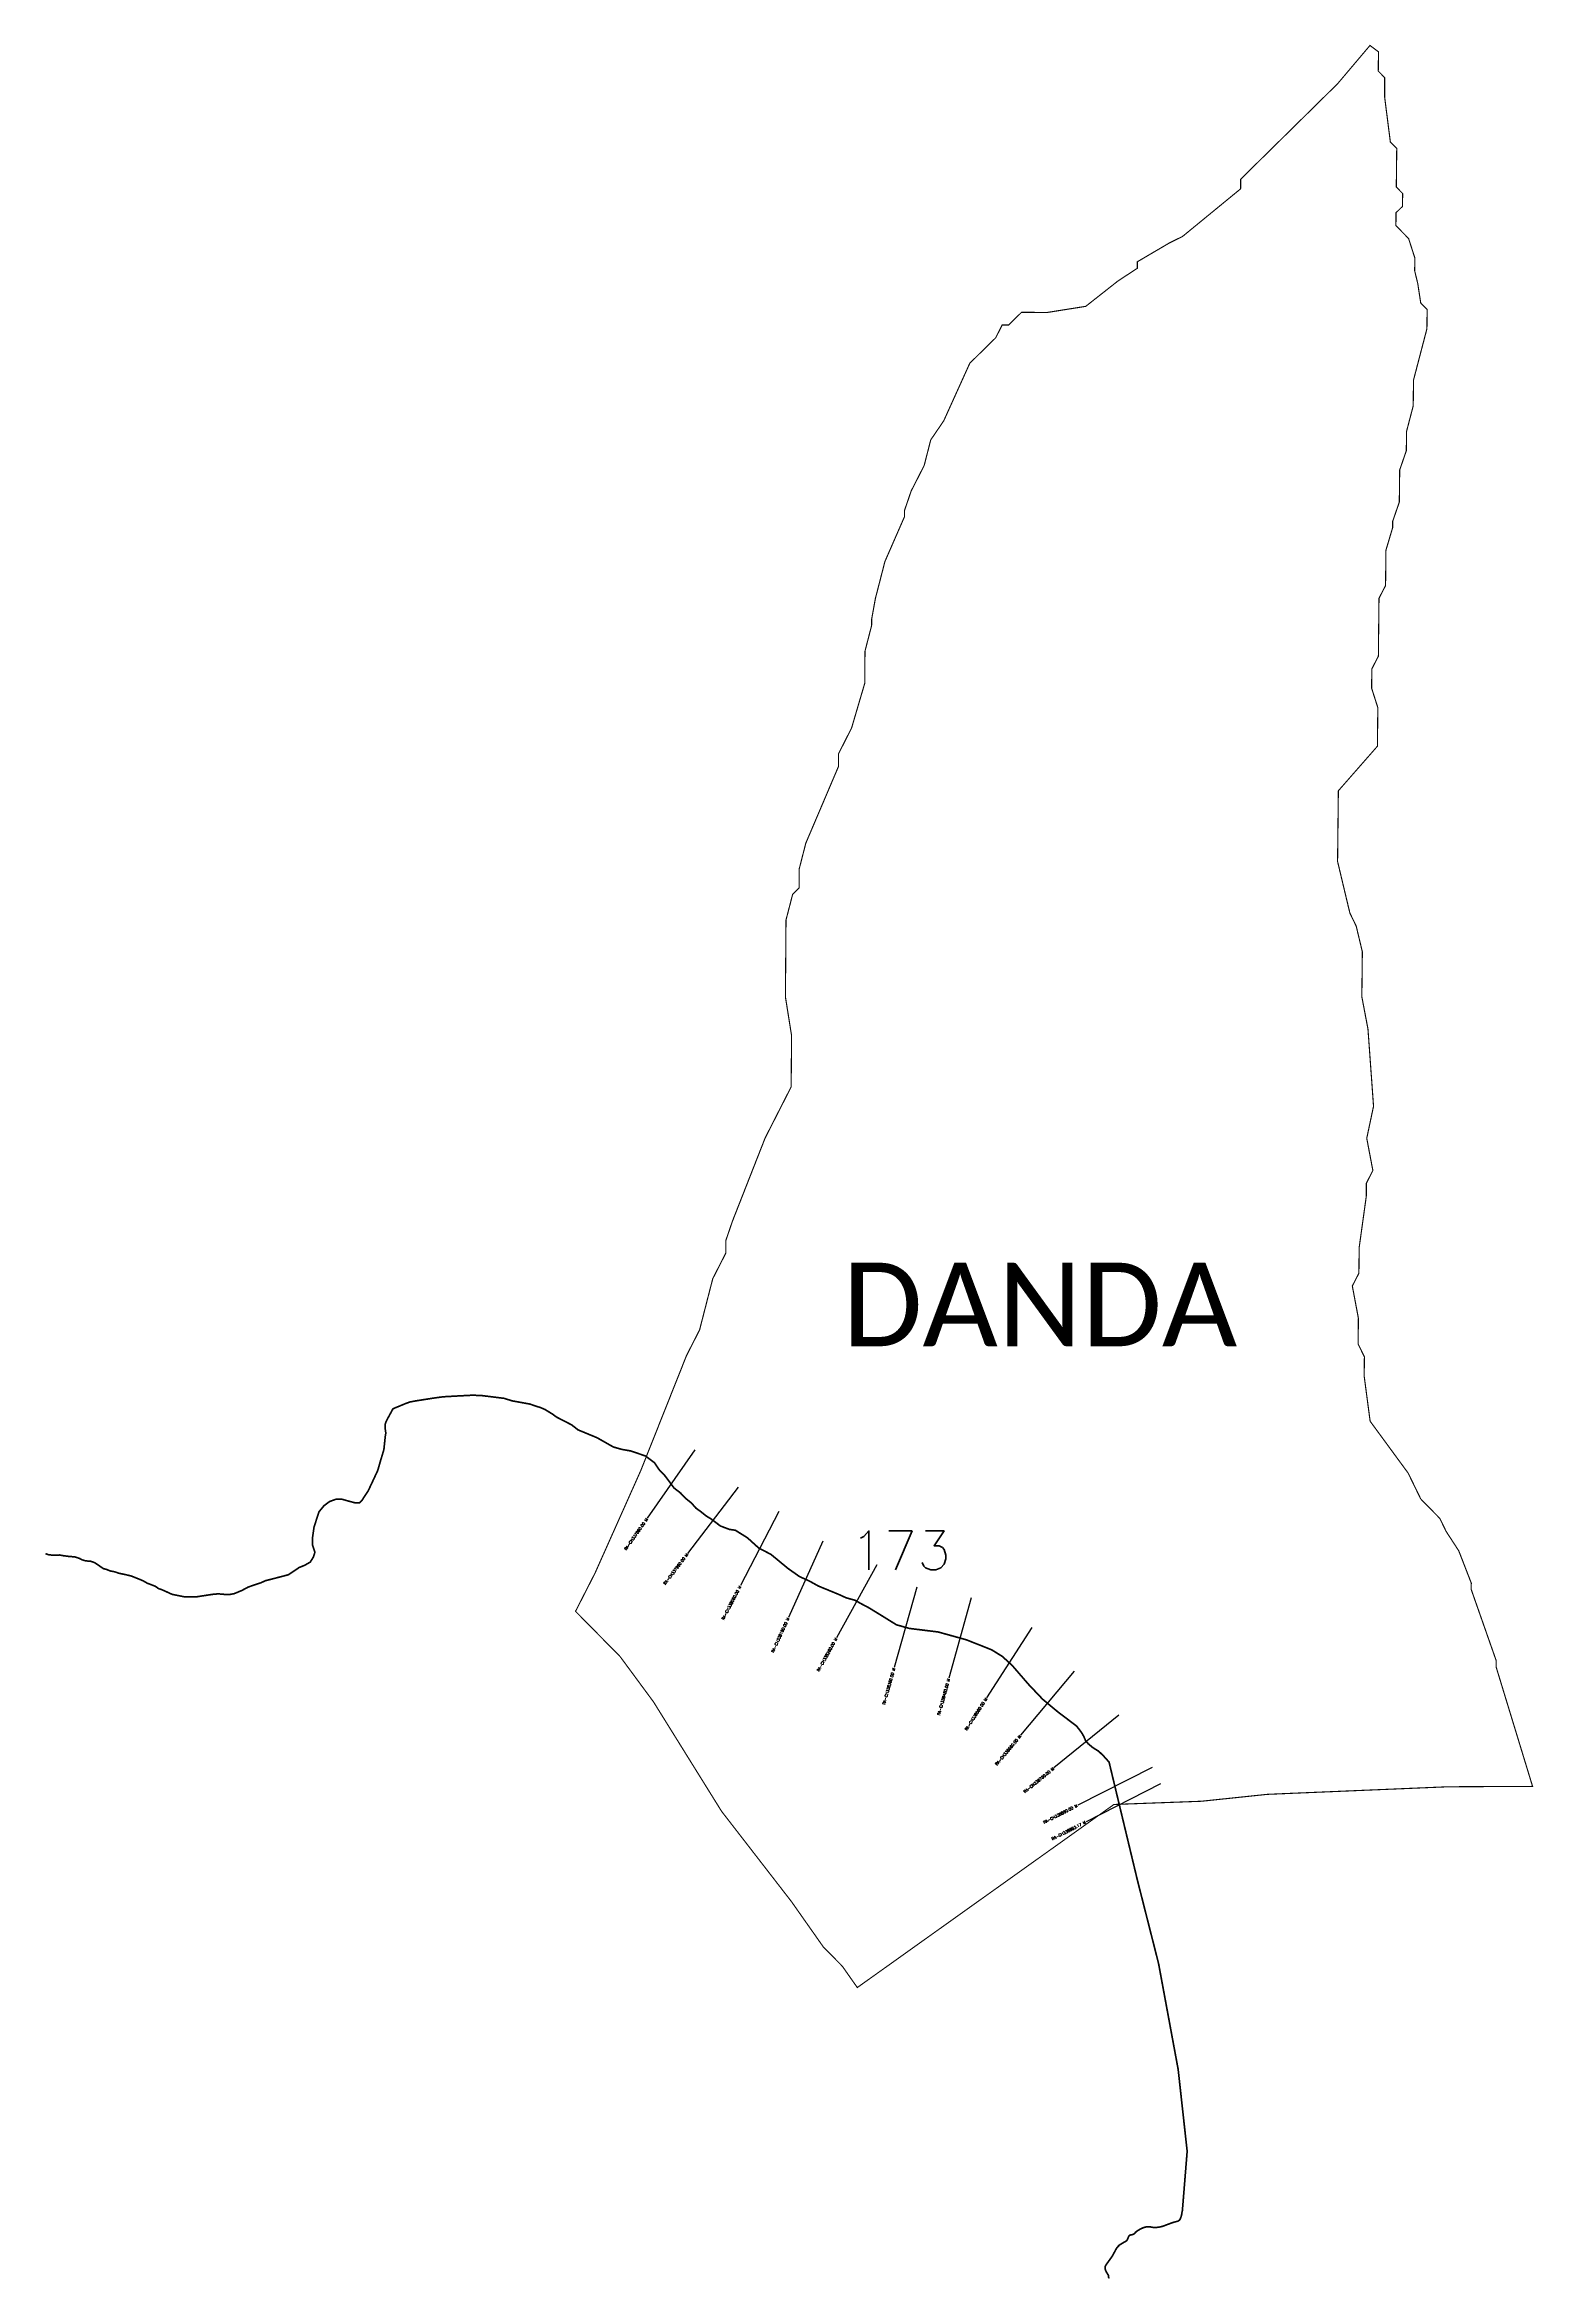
# Model space of a CAD drawing. Header units: metres. Extents: x 290684 to 293359, y 1988877 to 1992891.
import ezdxf
from ezdxf.enums import TextEntityAlignment as Align

# ---------------------------------------------------------------- set-up
doc = ezdxf.new("R2010")
doc.units = ezdxf.units.M
doc.header["$MEASUREMENT"] = 0
for name, color, linetype in [('CS', 134, 'Continuous'), ('CSMark', 6, 'Continuous'), ('NATURALLY PROTECTED', 3, 'Continuous'), ('VILLAGE NAME', 250, 'Continuous')]:
    doc.layers.add(name, color=color, linetype=linetype)
doc.styles.get("Standard").update_dxf_attribs({"font": 'simplex.shx'})

msp = doc.modelspace()

# ---------------------------------------------------------------- linework, layer by layer
at = {"color": 6, "const_width": 2, "flags": 128}
msp.add_lwpolyline([(292439.2, 1992410.7), (292485.3, 1992410.4), (292554.6, 1992421.4), (292612.5, 1992467), (292647.3, 1992489.8), (292647.3, 1992501.5), (292705.2, 1992535.5), (292728.4, 1992546.9), (292832.8, 1992632.5), (292832.9, 1992649.8), (293007.1, 1992821.4), (293065.2, 1992890.1), (293080.5, 1992878.7), (293080.1, 1992844.1), (293091.5, 1992832.4), (293091.5, 1992797.7), (293101.8, 1992716.8), (293113.3, 1992705.1), (293112.5, 1992635.8), (293123.9, 1992624.1), (293123.7, 1992601), (293112, 1992589.6), (293111.8, 1992566.5), (293134.6, 1992543.2), (293145.8, 1992508.4), (293145.5, 1992485.3), (293151.1, 1992462.1), (293156.4, 1992427.4), (293167.9, 1992415.7), (293167.5, 1992381.1), (293143.4, 1992288.9), (293142.9, 1992242.7), (293130.9, 1992196.7), (293130.5, 1992162), (293118.6, 1992127.5), (293117.9, 1992069.7), (293106, 1992035.2), (293105.9, 1992023.7), (293093.9, 1991983.4), (293093.2, 1991919.8), (293081.4, 1991896.9), (293080.3, 1991792.9), (293068.5, 1991770), (293068.2, 1991735.3), (293079.3, 1991700.5), (293078.6, 1991631.2), (293008.4, 1991551.1), (293007, 1991424.1), (293029.1, 1991331.4), (293040.4, 1991308.2), (293051.5, 1991261.9), (293050.6, 1991181), (293061.6, 1991123.1), (293071.6, 1990984.4), (293059.4, 1990926.8), (293070.4, 1990868.9), (293058.6, 1990845.9), (293058.6, 1990822.8), (293045.8, 1990730.6), (293045.3, 1990684.4), (293033.5, 1990661.4), (293044.4, 1990603.5), (293043.9, 1990557.3), (293055.2, 1990534.1), (293054.8, 1990499.4), (293065.5, 1990418.5), (293133.8, 1990325.3), (293156.4, 1990278.9), (293190.7, 1990243.9), (293202, 1990220.6), (293224.7, 1990185.7), (293247.2, 1990127.7), (293247.1, 1990116.2), (293291.9, 1989988.6), (293291.8, 1989977.1), (293357.3, 1989762.5), (293205.4, 1989761.8), (292880.8, 1989748.2), (292762.5, 1989735.8), (292605.2, 1989730), (292144.2, 1989401.1), (292117.3, 1989439.4), (292083, 1989474.3), (292026, 1989555.4), (291900.4, 1989717.7), (291778.1, 1989914.3), (291718.1, 1989995.7), (291638, 1990077), (291673.1, 1990145.8), (291755.1, 1990329.6), (291837.4, 1990536.5), (291860.8, 1990582.4), (291884.5, 1990674.5), (291907.9, 1990720.4), (291908.1, 1990743.4), (291919.9, 1990777.9), (291978.6, 1990927.3), (292025.4, 1991019.2), (292026.1, 1991111.4), (292015.1, 1991180.6), (292016.1, 1991318.9), (292028, 1991364.9), (292039.6, 1991376.4), (292039.9, 1991411), (292051.7, 1991457), (292110.4, 1991594.8), (292110.6, 1991617.9), (292133.9, 1991663.8), (292157.6, 1991744.3), (292158, 1991801.9), (292169.9, 1991848), (292170, 1991859.5), (292176.7, 1991896.6), (292193.8, 1991963), (292229, 1992043.5), (292229.1, 1992055), (292240.9, 1992089.5), (292264.3, 1992135.4), (292276.1, 1992181.4), (292299.5, 1992215.8), (292346.3, 1992319.2), (292392.8, 1992364.9), (292404.5, 1992387.9), (292416, 1992387.8), (292439.2, 1992410.7)], dxfattribs=at)
at = {"layer": 'CS'}
for p, q in [((291852.5, 1990367.3), (291766.8, 1990244.2)), ((291930, 1990300.3), (291839.3, 1990180.8)), ((292003.3, 1990256.4), (291934.2, 1990123.3)), ((292082.4, 1990202.8), (292020.4, 1990066.1)), ((292179.4, 1990160.8), (292106.8, 1990029.5)), ((292251.1, 1990120.4), (292210.4, 1989976)), ((292348.7, 1990101.3), (292308.6, 1989956.7)), ((292457.6, 1990047.8), (292376.4, 1989921.6)), ((292533.5, 1989969.7), (292437.6, 1989854.4)), ((292614, 1989890.3), (292497.5, 1989795.7)), ((292673.8, 1989796.7), (292540.1, 1989728.6)), ((292688.8, 1989767.1), (292555.1, 1989699.1))]:
    msp.add_line(p, q, dxfattribs=at)
at = {"layer": 'NATURALLY PROTECTED', "const_width": 3, "flags": 128}
msp.add_lwpolyline([(290685.9, 1990180.6), (290690.8, 1990178.8), (290697.9, 1990177.9), (290705.3, 1990178.1), (290711, 1990178.2), (290718.1, 1990176.9), (290728.7, 1990175.5), (290737.9, 1990174.9), (290743.6, 1990173.2), (290747.4, 1990171.8), (290751.8, 1990169.4), (290757.2, 1990167.9), (290761.2, 1990167.4), (290765.7, 1990167.3), (290773.7, 1990164.6), (290781.2, 1990159.8), (290785.7, 1990156.5), (290790.2, 1990153.5), (290794.4, 1990152.6), (290802.3, 1990149.5), (290810.2, 1990148), (290818.2, 1990145.3), (290828.7, 1990143.1), (290839.9, 1990140.5), (290853.4, 1990135), (290860.8, 1990132), (290868.7, 1990127.5), (290875.8, 1990124.8), (290883.1, 1990122), (290889.1, 1990117.7), (290895, 1990115.8), (290903.9, 1990111.8), (290913.3, 1990107.5), (290924.8, 1990105.2), (290935.3, 1990103.1), (290949.1, 1990103.1), (290958, 1990103.2), (290968.2, 1990104.8), (290975.7, 1990105.9), (290985.1, 1990107.4), (290996.2, 1990108.4), (291006.5, 1990107.5), (291016.2, 1990107.2), (291024.7, 1990108.7), (291031.4, 1990111.5), (291038.7, 1990114.5), (291049.8, 1990120.5), (291061.6, 1990124.6), (291072.4, 1990128.1), (291080.9, 1990132), (291080.9, 1990132), (291096.5, 1990136), (291122.2, 1990142.7), (291132, 1990149.3), (291141.3, 1990155.6), (291151, 1990159.5), (291161.5, 1990165.5), (291167.1, 1990174.5), (291169.8, 1990183.1), (291167.1, 1990191.3), (291165.3, 1990196.7), (291165.5, 1990209.3), (291168.2, 1990228), (291174, 1990246.4), (291177.1, 1990255.8), (291186.3, 1990266.9), (291196.1, 1990274.2), (291207.4, 1990278.3), (291218, 1990278.5), (291228.9, 1990275.4), (291241.2, 1990272.1), (291250, 1990272.1), (291254.7, 1990276.7), (291259.3, 1990284.2), (291265.4, 1990293.1), (291282.7, 1990330.1), (291287.8, 1990347.9), (291293.7, 1990367.4), (291296.4, 1990392.9), (291297.2, 1990396.9), (291296, 1990405.8), (291295.9, 1990412.5), (291297.8, 1990418.2), (291301, 1990424.2), (291306.3, 1990434), (291310.1, 1990440.9), (291326.1, 1990447.5), (291331.7, 1990449.9), (291340.5, 1990453.1), (291350.8, 1990455), (291365.3, 1990457.3), (291383.9, 1990460.2), (291400.1, 1990462.4), (291416, 1990463.3), (291436.3, 1990464.4), (291453.5, 1990465.3), (291470.2, 1990464.5), (291492.4, 1990461.8), (291509.7, 1990459.6), (291524.1, 1990455.1), (291541.3, 1990452), (291556.3, 1990449.3), (291564.6, 1990446.3), (291575.2, 1990443), (291583.5, 1990439.4), (291597.4, 1990430.8), (291603.6, 1990426.1), (291631, 1990412), (291642.5, 1990403), (291676.6, 1990388.9), (291706, 1990372.2), (291721.6, 1990367.8), (291736.9, 1990365.2), (291763.6, 1990356.1), (291779.7, 1990344), (291788.6, 1990331), (291799.2, 1990319.9), (291814.9, 1990298.6), (291826.6, 1990289.6), (291835, 1990280.6), (291846.2, 1990271.6), (291854.4, 1990262.3), (291862.7, 1990256.4), (291873.3, 1990247.9), (291881.3, 1990243.1), (291898.3, 1990230.3), (291914.5, 1990224.2), (291925, 1990222.7), (291946.8, 1990209.1), (291967, 1990190.8), (291989.2, 1990179.2), (292019.7, 1990154), (292040.4, 1990139.4), (292058.1, 1990131.4), (292074.3, 1990122.4), (292110.6, 1990107.5), (292124.1, 1990101.3), (292140, 1990096.9), (292150.7, 1990090.9), (292165.1, 1990083.3), (292185.5, 1990070.8), (292214.5, 1990052.8), (292237.6, 1990046.3), (292289.4, 1990039.9), (292340.3, 1990025.8), (292385.7, 1990007.8), (292398.7, 1989999.7), (292404.7, 1989996), (292422.5, 1989979.7), (292451.9, 1989945.7), (292477.2, 1989919), (292505.4, 1989895.6), (292538.2, 1989870.8), (292546.7, 1989859.7), (292551.1, 1989852.3), (292554, 1989845.2), (292558.8, 1989839.3), (292567.4, 1989832.1), (292578, 1989825.5), (292586.8, 1989816.9), (292596.5, 1989806.1), (292647.6, 1989593.2), (292685.4, 1989444.3), (292720.6, 1989254.1), (292736.8, 1989107), (292728.2, 1989000.4), (292727.2, 1988995.8), (292726.8, 1988992.5), (292725.7, 1988988.8), (292724.4, 1988985.6), (292722.8, 1988983.1), (292719.6, 1988981.2), (292714.2, 1988979.9), (292708.6, 1988978.1), (292703.5, 1988976.2), (292698.3, 1988974.3), (292694.3, 1988972.7), (292689.7, 1988971.4), (292685.7, 1988970.6), (292680.9, 1988970.1), (292675.9, 1988970.1), (292671.3, 1988971), (292668, 1988971.4), (292663.7, 1988971.2), (292660.8, 1988970.6), (292657.4, 1988969.4), (292652.6, 1988967.1), (292648.3, 1988964.7), (292645.7, 1988962.9), (292644.1, 1988961.5), (292642.7, 1988960), (292641.5, 1988958.5), (292639.7, 1988957.6), (292637.3, 1988956.9), (292635.5, 1988956.7), (292633.4, 1988956.1), (292631.9, 1988954.1), (292630.7, 1988951.6), (292630, 1988949.5), (292628.2, 1988946.5), (292625.5, 1988944.7), (292622.9, 1988943.3), (292619.3, 1988941.1), (292615.3, 1988938.7), (292610.6, 1988933.9), (292601.9, 1988918), (292593.6, 1988906.5), (292589.8, 1988900.8), (292589.4, 1988895.2), (292591.4, 1988890.5), (292595.3, 1988884.1), (292595.9, 1988879.2), (292595.6, 1988878.5)], dxfattribs=at)

# ---------------------------------------------------------------- texts
at = {"insert": (292132, 1990221.5), "char_height": 70, "attachment_point": 1}
msp.add_mtext_dynamic_manual_height_columns('173', width=95.172, gutter_width=1, heights=[0], dxfattribs=at)
at = {"layer": 'CSMark'}
for s, rotation, p in [('RA-CH337860.00 M', 55.1693, (291766.2, 1990243.4)), ('RA-CH337960.00 M', 52.8108, (291838.7, 1990180)), ('RA-CH338060.00 M', 62.5465, (291933.7, 1990122.4)), ('RA-CH338160.00 M', 65.5986, (292020, 1990065.2)), ('RA-CH338260.00 M', 61.0461, (292106.3, 1990028.7)), ('RA-CH338360.00 M', 74.2559, (292210.2, 1989975.1)), ('RA-CH338460.00 M', 74.5237, (292308.4, 1989955.8)), ('RA-CH338560.00 M', 57.2357, (292375.9, 1989920.8)), ('RA-CH338660.00 M', 50.2672, (292437, 1989853.6)), ('RA-CH338760.00 M', 39.0944, (292496.8, 1989795.1)), ('RA-CH338860.00 M', 26.9777, (292539.2, 1989728.2)), ('RA-CH338893.17 M', 26.9777, (292554.3, 1989698.6))]:
    msp.add_text(s, height=5, rotation=rotation, dxfattribs=at).set_placement(p, align=Align.MIDDLE_RIGHT)
at = {"layer": 'VILLAGE NAME', "insert": (292117.5, 1990703.2), "char_height": 150, "attachment_point": 1}
msp.add_mtext_dynamic_manual_height_columns('{\\fCalibri|b0|i0|c0|p34;DANDA}', width=1877.914, gutter_width=1, heights=[0], dxfattribs=at)

doc.saveas('drawing.dxf')
